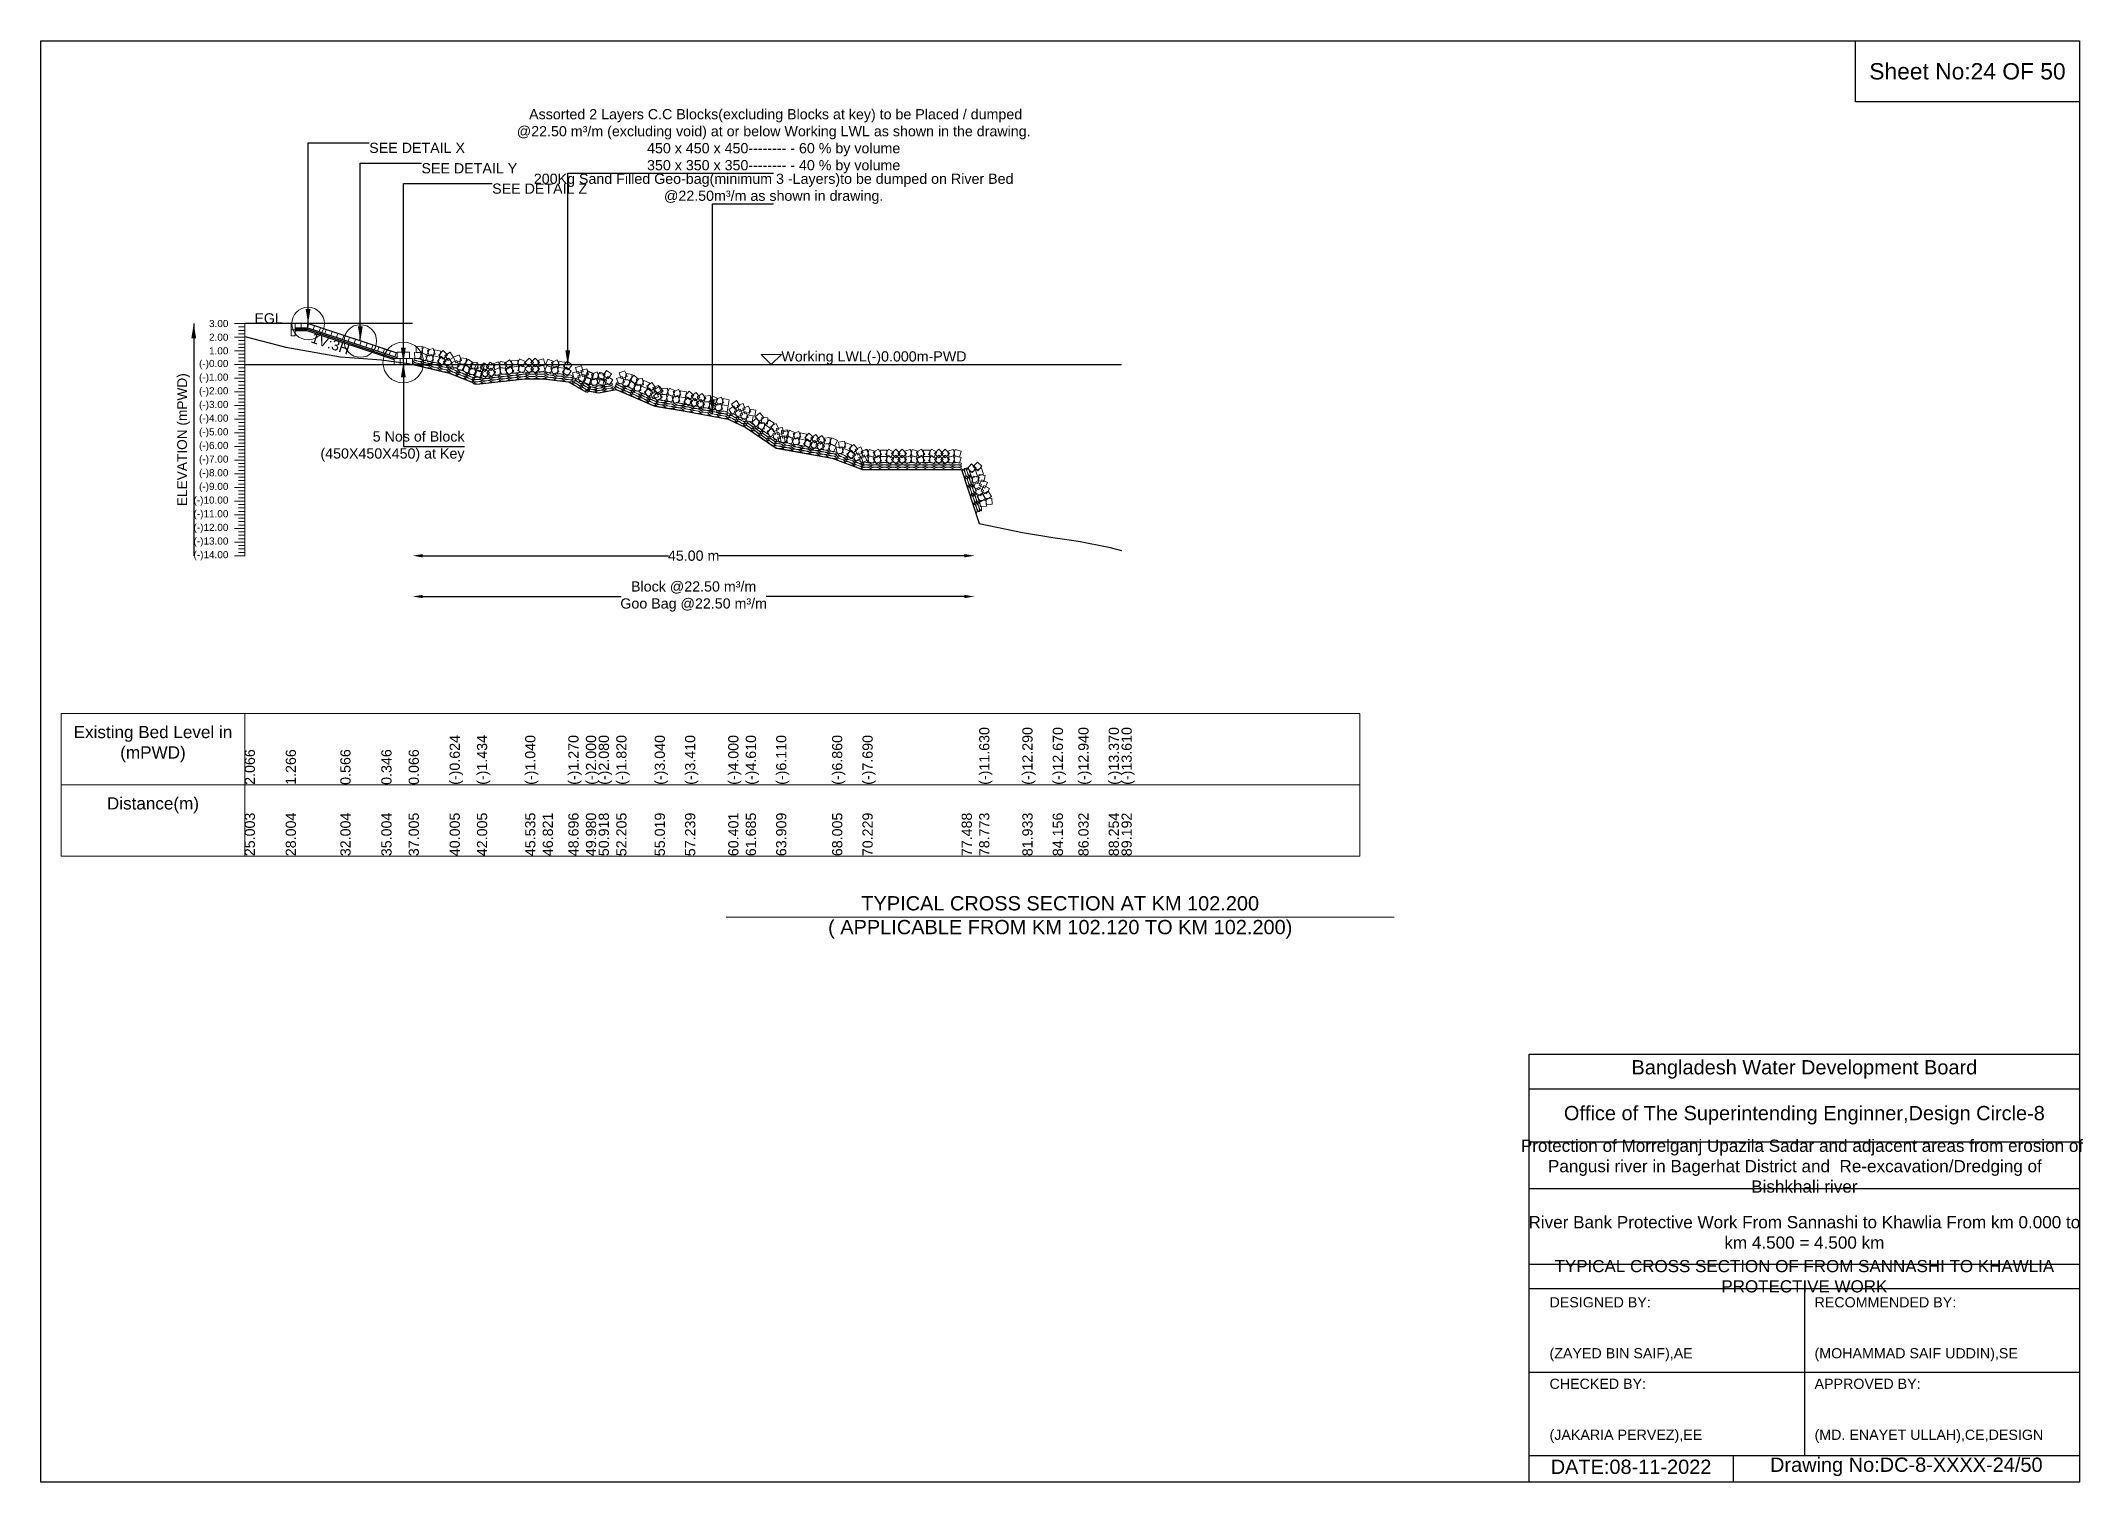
# Model space of a CAD drawing. Header units: inches. Extents: x 89000 to 845017, y -7071 to 0.
# Drawn here: x 445000 to 455017, y -7071 to 0 of the extents above; entities that cross this region are included whole.
import ezdxf

# ---------------------------------------------------------------- set-up
doc = ezdxf.new("R2010")
doc.units = ezdxf.units.IN
doc.header["$LTSCALE"] = 7
doc.header["$MEASUREMENT"] = 0
for name, color, linetype, lineweight in [('Cross section Data Border', 7, 'Continuous', 9), ('Cross Section Labels', 7, 'Continuous', 9), ('Existing_Bed_Level for Xsection', 7, 'Continuous', 25), ('Long Section Labels', 7, 'Continuous', 9)]:
    doc.layers.add(name, color=color, linetype=linetype, lineweight=lineweight)
doc.styles.get("Standard").update_dxf_attribs({"font": 'arial.ttf'})
doc.dimstyles.new('Appron Lebeling Style', dxfattribs={"dimtxt": 50, "dimasz": 50, "dimexe": 0.18, "dimexo": 0.0625, "dimgap": 0.09, "dimtad": 0, "dimtih": 1, "dimtoh": 1, "dimdec": 4, "dimzin": 0, "dimdsep": 46, "dimtxsty": 'Standard', "dimcen": 0.09, "dimse1": 1, "dimse2": 1, "dimadec": 0, "dimazin": 0, "dimtfac": 1, "dimtdec": 4, "dimtofl": 0, "dimtmove": 0, "dimatfit": 3, "dimfxl": 1, "dimtolj": 1, "dimtzin": 0, "dimarcsym": 0})
doc.dimstyles.get("Standard").update_dxf_attribs({"dimtxt": 0.18, "dimasz": 0.18, "dimexe": 0.18, "dimexo": 0.0625, "dimgap": 0.09, "dimtad": 0, "dimtih": 1, "dimtoh": 1, "dimdec": 4, "dimzin": 0, "dimdsep": 46, "dimtxsty": 'Standard', "dimcen": 0.09, "dimadec": 0, "dimazin": 0, "dimtfac": 1, "dimtdec": 4, "dimtofl": 0, "dimtmove": 0, "dimatfit": 3, "dimfxl": 1, "dimtolj": 1, "dimtzin": 0, "dimarcsym": 0})

msp = doc.modelspace()

# ---------------------------------------------------------------- texts
at = {"attachment_point": 5}
for s, insert, char_height in [('Sheet No:24 OF 50', (454450, -150), 80), ('Bangladesh Water Development Board', (453650, -5046), 70), ('Office of The Superintending Enginner,Design Circle-8', (453650, -5271), 70)]:
    msp.add_mtext(s, dxfattribs=dict(at, insert=insert, char_height=char_height))
for s, insert, char_height, width, attachment_point in [('Protection of Morrelganj Upazila Sadar and adjacent areas from erosion of  Pangusi river in Bagerhat District and  Re-excavation/Dredging of     Bishkhali river', (453650, -5521), 60, 2800, 5), ('River Bank Protective Work From Sannashi to Khawlia From km 0.000 to km 4.500 = 4.500 km', (453650, -5846), 60, 2700, 5), ('TYPICAL CROSS SECTION OF FROM SANNASHI TO KHAWLIA PROTECTIVE WORK', (453650, -6061), 59.5765532, 2800, 5), ('DESIGNED BY:^J^J^J(ZAYED BIN SAIF),AE', (452400, -6321), 50, 1400, 4), ('RECOMMENDED BY:^J^J^J(MOHAMMAD SAIF UDDIN),SE', (453700, -6321), 50, 1400, 4), ('CHECKED BY:^J^J^J(JAKARIA PERVEZ),EE', (452400, -6721), 50, 1400, 4), ('APPROVED BY:^J^J^J(MD. ENAYET ULLAH),CE,DESIGN', (453700, -6721), 50, 1400, 4), ('DATE:08-11-2022', (452800, -6996), 70, 1400, 5), ('Drawing No:DC-8-XXXX-24/50', (454150, -6996), 70, 2200, 5)]:
    msp.add_mtext(s, dxfattribs=dict(insert=insert, char_height=char_height, width=width, attachment_point=attachment_point))
at = {"layer": 'Cross section Data Border', "char_height": 60, "width": 800, "attachment_point": 5}
for s, insert in [('Existing Bed Level in (mPWD)', (445550, -3450)), ('Distance(m)', (445550, -3750))]:
    msp.add_mtext(s, dxfattribs=dict(at, insert=insert))
at = {"layer": 'Cross Section Labels'}
for s, insert, char_height, attachment_point in [(' Assorted 2 Layers C.C Blocks(excluding Blocks at key) to be Placed / dumped^J@22.50 m³/m (excluding void) at or below Working LWL as shown in the drawing.^J450 x 450 x 450-------- - 60 % by volume^J350 x 350 x 350-------- - 40 % by volume', (448594.42457, -650), 50, 8), ('SEE DETAIL X', (446610.78022, -500), 50, 1), ('SEE DETAIL Y', (446867.05522, -600), 50, 1), ('SEE DETAIL Z', (447213.78022, -700), 50, 1), ('200Kg Sand Filled Geo-bag(minimum 3 -Layers)to be dumped on River Bed^J@22.50m³/m as shown in drawing.', (448594.42457, -800), 50, 8), ('EGL', (446186.91844, -1387.13), 50, 9), ('Working LWL(-)0.000m-PWD', (448632.33022, -1588.13), 50, 7), ('5 Nos of Block ^J(450X450X450) at Key', (447078.10522, -1990.13), 50, 6), ('TYPICAL CROSS SECTION AT KM 102.200^J( APPLICABLE FROM KM 102.120 TO KM 102.200)', (450000, -4300), 70, 5)]:
    msp.add_mtext(s, dxfattribs=dict(at, insert=insert, char_height=char_height, attachment_point=attachment_point))
at = {"layer": 'Cross Section Labels', "insert": (446428.32409, -1461.62339), "char_height": 50, "attachment_point": 2, "rotation": 341.565051177}
msp.add_mtext('1V:3H', dxfattribs=at)
at = {"layer": 'Long Section Labels', "char_height": 35, "attachment_point": 6}
for s, insert in [('3.00', (445920, -1387.13)), ('2.00', (445920, -1454.13)), ('(-)0.00', (445920, -1588.13)), ('1.00', (445920, -1521.13)), ('(-)1.00', (445920, -1655.13)), ('(-)2.00', (445920, -1722.13)), ('(-)3.00', (445920, -1789.13)), ('(-)4.00', (445920, -1856.13)), ('(-)5.00', (445920, -1923.13)), ('(-)6.00', (445920, -1990.13)), ('(-)7.00', (445920, -2057.13)), ('(-)8.00', (445920, -2124.13)), ('(-)9.00', (445920, -2191.13)), ('(-)10.00', (445920, -2258.13)), ('(-)11.00', (445920, -2325.13)), ('(-)12.00', (445920, -2392.13)), ('(-)13.00', (445920, -2459.13)), ('(-)14.00', (445920, -2526.13))]:
    msp.add_mtext(s, dxfattribs=dict(at, insert=insert))
at = {"layer": 'Long Section Labels', "rotation": 90}
for s, insert, char_height, attachment_point in [('ELEVATION (mPWD)', (445700, -1956.63), 48, 5), ('(-)11.630', (449602.55129, -3650), 50, 1), ('(-)12.290', (449814.29022, -3650), 50, 1), ('(-)12.670', (449963.27166, -3650), 50, 1), ('(-)12.940', (450088.90177, -3650), 50, 1), ('(-)13.370', (450237.79679, -3650), 50, 1), ('(-)13.610', (450300.68548, -3650), 50, 1), ('2.066', (446000, -3650), 50, 1), ('1.266', (446201.02542, -3650), 50, 1), ('0.566', (446469.05932, -3650), 50, 1), ('0.346', (446670.08475, -3650), 50, 1), ('0.066', (446804.1017, -3650), 50, 1), ('(-)0.624', (447005.12712, -3650), 50, 1), ('(-)1.434', (447139.14407, -3650), 50, 1), ('(-)1.040', (447375.61637, -3650), 50, 1), ('(-)1.040', (447375.61637, -3650), 50, 1), ('(-)1.270', (447587.41163, -3650), 50, 1), ('(-)2.000', (447673.47948, -3650), 50, 1), ('(-)2.080', (447736.26926, -3650), 50, 1), ('(-)1.820', (447822.52442, -3650), 50, 1), ('(-)3.040', (448011.02882, -3650), 50, 1), ('(-)3.410', (448159.831, -3650), 50, 1), ('(-)4.000', (448371.62627, -3650), 50, 1), ('(-)4.610', (448457.65525, -3650), 50, 1), ('(-)6.110', (448606.66202, -3650), 50, 1), ('(-)6.860', (448881.15125, -3650), 50, 1), ('(-)7.690', (449030.10324, -3650), 50, 1), ('(-)7.690', (449030.10324, -3650), 50, 1), ('25.003', (446000, -4000), 50, 1), ('28.004', (446201.02542, -4000), 50, 1), ('32.004', (446469.05932, -4000), 50, 1), ('35.004', (446670.08475, -4000), 50, 1), ('37.005', (446804.1017, -4000), 50, 1), ('40.005', (447005.12712, -4000), 50, 1), ('42.005', (447139.14407, -4000), 50, 1), ('45.535', (447375.61637, -4000), 50, 1), ('46.821', (447461.77117, -4000), 50, 1), ('48.696', (447587.41163, -4000), 50, 1), ('49.980', (447673.47948, -4000), 50, 1), ('49.980', (447673.47948, -4000), 50, 1), ('50.918', (447736.26926, -4000), 50, 1), ('52.205', (447822.52442, -4000), 50, 1), ('55.019', (448011.02882, -4000), 50, 1), ('57.239', (448159.831, -4000), 50, 1), ('60.401', (448371.62627, -4000), 50, 1), ('61.685', (448457.65525, -4000), 50, 1), ('63.909', (448606.66202, -4000), 50, 1), ('68.005', (448881.15125, -4000), 50, 1), ('70.229', (449030.10324, -4000), 50, 1), ('77.488', (449516.47151, -4000), 50, 1), ('78.773', (449602.55129, -4000), 50, 1), ('81.933', (449814.29022, -4000), 50, 1), ('84.156', (449963.27166, -4000), 50, 1), ('86.032', (450088.90177, -4000), 50, 1), ('88.254', (450237.79679, -4000), 50, 1), ('89.192', (450300.68548, -4000), 50, 1)]:
    msp.add_mtext(s, dxfattribs=dict(at, insert=insert, char_height=char_height, attachment_point=attachment_point))

# ---------------------------------------------------------------- blocks, each defined once
blk = doc.blocks.new('*D39')
at = {"layer": 'Cross Section Labels', "color": 0, "lineweight": -2, "transparency": 16777216}
for p, q in [((446873, -2526), (448078, -2526)), ((449530, -2526), (448325, -2526))]:
    blk.add_line(p, q, dxfattribs=at)
at = {"layer": 'Cross Section Labels', "color": 0, "transparency": 16777216}
for points in [[(446873, -2518), (446873, -2534), (446823, -2526)], [(449530, -2518), (449530, -2534), (449580, -2526)]]:
    blk.add_solid(points, dxfattribs=at)
at = {"layer": 'Defpoints', "color": 0, "transparency": 16777216}
for p in [(446823, -1588), (449580, -2298), (449580, -2526)]:
    blk.add_point(p, dxfattribs=at)
at = {"layer": 'Cross Section Labels', "color": 0, "transparency": 16777216, "insert": (448202, -2526), "char_height": 50, "attachment_point": 5}
blk.add_mtext('\\A1;45.00 m', dxfattribs=at)
blk = doc.blocks.new('*D40')
at = {"layer": 'Cross Section Labels', "color": 0, "lineweight": -2, "transparency": 16777216}
for p, q in [((446873, -2726), (447846, -2726)), ((449530, -2726), (448557, -2726))]:
    blk.add_line(p, q, dxfattribs=at)
at = {"layer": 'Cross Section Labels', "color": 0, "transparency": 16777216}
for points in [[(446873, -2718), (446873, -2734), (446823, -2726)], [(449530, -2718), (449530, -2734), (449580, -2726)]]:
    blk.add_solid(points, dxfattribs=at)
at = {"layer": 'Defpoints', "color": 0, "transparency": 16777216}
for p in [(446823, -1588), (449580, -2298), (449580, -2726)]:
    blk.add_point(p, dxfattribs=at)
at = {"layer": 'Cross Section Labels', "color": 0, "transparency": 16777216, "insert": (448202, -2726), "char_height": 50, "attachment_point": 5}
blk.add_mtext('\\A1;Block @22.50 m³/m ^JGoo Bag @22.50 m³/m ', dxfattribs=at)

# ---------------------------------------------------------------- dimensions: what is measured, and where the dimension line sits
at = {"layer": 'Cross Section Labels'}
for base, text, picture, middle in [((449580.08687, -2526.13), '45.00 m', '*D39', (448201.70854, -2526.13)), ((449580.08687, -2726.13), 'Block @22.50 m³/m ^JGoo Bag @22.50 m³/m ', '*D40', (448201.70854, -2726.13))]:
    dim = msp.add_linear_dim(base=base, p1=(446823.33022, -1588.13), p2=(449580.08687, -2298.44857), text=text, dimstyle='Appron Lebeling Style', dxfattribs=at)
    dim.commit()
    dim.dimension.update_dxf_attribs({"geometry": picture, "text_midpoint": middle})

# ---------------------------------------------------------------- linework, layer by layer
for points in [[(445000, 0), (455000, 0), (455000, -7071), (445000, -7071)], [(453900, 0), (455000, 0), (455000, -300), (453900, -300)]]:
    msp.add_lwpolyline(points, close=True)
for points in [[(452300, -7071), (452300, -4971), (455000, -4971)], [(452300, -5141), (455000, -5141)], [(452300, -5401), (455000, -5401)], [(452300, -5631), (455000, -5631)], [(452300, -6001), (455000, -6001)], [(452300, -6121), (455000, -6121)], [(453650, -6121), (453650, -6941)], [(452300, -6531), (455000, -6531)], [(452300, -6941), (455000, -6941)], [(453300, -6941), (453300, -7071)]]:
    msp.add_lwpolyline(points)
at = {"layer": 'Cross section Data Border'}
msp.add_lwpolyline([(445100, -3300), (451470.26635, -3300), (451470.26635, -4000), (445100, -4000)], close=True, dxfattribs=at)
for points in [[(446000, -3300), (446000, -4000)], [(445100, -3650), (451470.26635, -3650)]]:
    msp.add_lwpolyline(points, dxfattribs=at)
at = {"layer": 'Cross Section Labels'}
msp.add_lwpolyline([(448582.33022, -1588.13), (448632.33022, -1538.13), (448532.33022, -1538.13)], close=True, dxfattribs=at)
msp.add_lwpolyline([(448362, -4300), (450000, -4300), (451638, -4300)], dxfattribs=at)
for centre, radius in [((446310.78022, -1387.13), 80), ((446567.05522, -1472.555), 80), ((446778.10522, -1578.08), 100)]:
    msp.add_circle(centre, radius, dxfattribs=at)
at = {"layer": 'Existing_Bed_Level for Xsection'}
for points in [[(446823.33022, -1387.13), (446000, -1387.13)], [(446747.95522, -1532.855), (446313.87462, -1388.16147), (446310.78022, -1387.13), (446307.51844, -1387.13), (446247.21844, -1387.13)], [(446000, -1449.708), (446201.02542, -1503.308), (446469.05932, -1550.208), (446670.08475, -1564.948), (446804.1017, -1583.708), (447005.12712, -1629.938), (447139.14407, -1684.208), (447375.61637, -1657.81), (447461.77117, -1657.81), (447587.41163, -1673.22), (447673.47948, -1722.13), (447673.47948, -1716.1), (447736.26926, -1727.49), (447822.52442, -1710.07), (448011.02882, -1791.81), (448159.831, -1816.6), (448371.62627, -1856.13), (448457.65525, -1897), (448606.66202, -1997.5), (448881.15125, -2047.75), (449030.10324, -2103.36), (449516.47151, -2103.36), (449602.55129, -2367.34), (449814.29022, -2411.56), (449963.27166, -2437.02), (450088.90177, -2455.11), (450237.79679, -2483.92), (450300.68548, -2500)], [(446247.21844, -1407.23), (446307.51844, -1407.23), (446747.95522, -1554.04226)], [(446247.21844, -1413.93), (446306.43118, -1413.93), (446738.58118, -1557.98)], [(446247.21844, -1420.63), (446305.34392, -1420.63), (446732.88022, -1563.1421)], [(446000, -1588.13), (450300.68548, -1588.13)]]:
    msp.add_lwpolyline(points, dxfattribs=at)
at = {"layer": 'Long Section Labels'}
for points in [[(446000, -1387.13), (445950, -1387.13)], [(446000, -2526.13), (446000, -2459.13), (446000, -2392.13), (446000, -2325.13), (446000, -2258.13), (446000, -2191.13), (446000, -2124.13), (446000, -2057.13), (446000, -1990.13), (446000, -1923.13), (446000, -1856.13), (446000, -1789.13), (446000, -1722.13), (446000, -1655.13), (446000, -1588.13), (446000, -1521.13), (446000, -1454.13), (446000, -1387.13)], [(446000, -1454.13), (445950, -1454.13)], [(446000, -1403.88), (445970, -1403.88)], [(446000, -1420.63), (445970, -1420.63)], [(446000, -1437.38), (445970, -1437.38)], [(446000, -1470.88), (445970, -1470.88)], [(446000, -1487.63), (445970, -1487.63)], [(446000, -1521.13), (445950, -1521.13)], [(446000, -1588.13), (445950, -1588.13)], [(446000, -1504.38), (445970, -1504.38)], [(446000, -1537.88), (445970, -1537.88)], [(446000, -1554.63), (445970, -1554.63)], [(446000, -1571.38), (445970, -1571.38)], [(446000, -1655.13), (445950, -1655.13)], [(446000, -1604.88), (445970, -1604.88)], [(446000, -1621.63), (445970, -1621.63)], [(446000, -1638.38), (445970, -1638.38)], [(446000, -1671.88), (445970, -1671.88)], [(446000, -1688.63), (445970, -1688.63)], [(446000, -1722.13), (445950, -1722.13)], [(446000, -1789.13), (445950, -1789.13)], [(446000, -1705.38), (445970, -1705.38)], [(446000, -1738.88), (445970, -1738.88)], [(446000, -1755.63), (445970, -1755.63)], [(446000, -1772.38), (445970, -1772.38)], [(446000, -1856.13), (445950, -1856.13)], [(446000, -1805.88), (445970, -1805.88)], [(446000, -1822.63), (445970, -1822.63)], [(446000, -1839.38), (445970, -1839.38)], [(446000, -1872.88), (445970, -1872.88)], [(446000, -1889.63), (445970, -1889.63)], [(446000, -1923.13), (445950, -1923.13)], [(446000, -1990.13), (445950, -1990.13)], [(446000, -1906.38), (445970, -1906.38)], [(446000, -1939.88), (445970, -1939.88)], [(446000, -1956.63), (445970, -1956.63)], [(446000, -1973.38), (445970, -1973.38)], [(446000, -2057.13), (445950, -2057.13)], [(446000, -2006.88), (445970, -2006.88)], [(446000, -2023.63), (445970, -2023.63)], [(446000, -2040.38), (445970, -2040.38)], [(446000, -2073.88), (445970, -2073.88)], [(446000, -2090.63), (445970, -2090.63)], [(446000, -2124.13), (445950, -2124.13)], [(446000, -2191.13), (445950, -2191.13)], [(446000, -2107.38), (445970, -2107.38)], [(446000, -2140.88), (445970, -2140.88)], [(446000, -2157.63), (445970, -2157.63)], [(446000, -2174.38), (445970, -2174.38)], [(446000, -2258.13), (445950, -2258.13)], [(446000, -2207.88), (445970, -2207.88)], [(446000, -2224.63), (445970, -2224.63)], [(446000, -2241.38), (445970, -2241.38)], [(446000, -2274.88), (445970, -2274.88)], [(446000, -2291.63), (445970, -2291.63)], [(446000, -2325.13), (445950, -2325.13)], [(446000, -2392.13), (445950, -2392.13)], [(446000, -2308.38), (445970, -2308.38)], [(446000, -2341.88), (445970, -2341.88)], [(446000, -2358.63), (445970, -2358.63)], [(446000, -2375.38), (445970, -2375.38)], [(446000, -2459.13), (445950, -2459.13)], [(446000, -2408.88), (445970, -2408.88)], [(446000, -2425.63), (445970, -2425.63)], [(446000, -2442.38), (445970, -2442.38)], [(446000, -2475.88), (445970, -2475.88)], [(446000, -2492.63), (445970, -2492.63)], [(446000, -2526.13), (445950, -2526.13)], [(446000, -2509.38), (445970, -2509.38)]]:
    msp.add_lwpolyline(points, dxfattribs=at)
for points in [[(446247.21844, -1387.13), (446227.11844, -1387.13), (446227.11844, -1417.28), (446247.21844, -1417.28)], [(446277.36844, -1387.13), (446247.21844, -1387.13), (446247.21844, -1407.23), (446277.36844, -1407.23)], [(446307.51844, -1387.13), (446277.36844, -1387.13), (446277.36844, -1407.23), (446307.51844, -1407.23)], [(446342.47742, -1397.69573), (446313.87462, -1388.16147), (446307.51844, -1407.23), (446336.12124, -1416.76427)], [(446371.08022, -1407.23), (446342.47742, -1397.69573), (446336.12124, -1416.76427), (446364.72404, -1426.29853)], [(446247.21844, -1417.28), (446227.11844, -1417.28), (446227.11844, -1447.43), (446247.21844, -1447.43)], [(446399.68302, -1416.76427), (446371.08022, -1407.23), (446364.72404, -1426.29853), (446393.32684, -1435.8328)], [(446428.28582, -1426.29853), (446399.68302, -1416.76427), (446393.32684, -1435.8328), (446421.92964, -1445.36707)], [(446456.88862, -1435.8328), (446428.28582, -1426.29853), (446421.92964, -1445.36707), (446450.53244, -1454.90134)], [(446485.49142, -1445.36707), (446456.88862, -1435.8328), (446450.53244, -1454.90134), (446479.13525, -1464.4356)], [(446514.09423, -1454.90134), (446485.49142, -1445.36707), (446479.13525, -1464.4356), (446507.73805, -1473.96987)], [(446542.69703, -1464.4356), (446514.09423, -1454.90134), (446507.73805, -1473.96987), (446536.34085, -1483.50414)], [(446571.29983, -1473.96987), (446542.69703, -1464.4356), (446536.34085, -1483.50414), (446564.94365, -1493.0384)], [(446599.90263, -1483.50414), (446571.29983, -1473.96987), (446564.94365, -1493.0384), (446593.54645, -1502.57267)], [(446628.50543, -1493.0384), (446599.90263, -1483.50414), (446593.54645, -1502.57267), (446622.14925, -1512.10694)], [(446657.10823, -1502.57267), (446628.50543, -1493.0384), (446622.14925, -1512.10694), (446650.75205, -1521.64121)], [(446685.71103, -1512.10694), (446657.10823, -1502.57267), (446650.75205, -1521.64121), (446679.35486, -1531.17547)], [(446870.33909, -1498.5261), (446840.20858, -1499.61003), (446841.29251, -1529.74054), (446871.42302, -1528.65661)], [(446905.58248, -1514.64413), (446878.95239, -1500.50691), (446864.81517, -1527.13699), (446891.44526, -1541.27422)], [(446714.31384, -1521.64121), (446685.71103, -1512.10694), (446679.35486, -1531.17547), (446707.95766, -1540.70974)], [(446742.91664, -1531.17547), (446714.31384, -1521.64121), (446707.95766, -1540.70974), (446736.56046, -1550.24401)], [(446763.03022, -1557.98), (446732.88022, -1557.98), (446732.88022, -1588.13), (446763.03022, -1588.13)], [(446778.10522, -1527.83), (446747.95522, -1527.83), (446747.95522, -1557.98), (446778.10522, -1557.98)], [(446793.18022, -1557.98), (446763.03022, -1557.98), (446763.03022, -1588.13), (446793.18022, -1588.13)], [(446808.25522, -1527.83), (446778.10522, -1527.83), (446778.10522, -1557.98), (446808.25522, -1557.98)], [(446823.33022, -1557.98), (446793.18022, -1557.98), (446793.18022, -1588.13), (446823.33022, -1588.13)], [(446863.58184, -1527.90912), (446833.45134, -1528.99306), (446834.53527, -1559.12357), (446864.66578, -1558.03963)], [(446898.82524, -1544.02716), (446872.19515, -1529.88993), (446858.05793, -1556.52002), (446884.68802, -1570.65724)], [(446917.82863, -1538.2045), (446888.99828, -1547.0268), (446897.82059, -1575.85716), (446926.65094, -1567.03485)], [(446924.58587, -1508.82147), (446895.75552, -1517.64378), (446904.57783, -1546.47413), (446933.40818, -1537.65183)], [(446955.27777, -1552.47518), (446925.89474, -1545.71794), (446919.1375, -1575.10096), (446948.52053, -1581.8582)], [(446962.03501, -1523.09215), (446932.65198, -1516.33491), (446925.89474, -1545.71794), (446955.27777, -1552.47518)], [(446987.89584, -1569.77037), (446965.81572, -1549.24013), (446945.28548, -1571.32025), (446967.3656, -1591.85049)], [(446994.65308, -1540.38734), (446972.57296, -1519.8571), (446952.04272, -1541.93723), (446974.12284, -1562.46746)], [(447000.76005, -1556.52752), (446975.19865, -1572.51619), (446991.18732, -1598.07758), (447016.74872, -1582.08891)], [(447007.51729, -1527.14449), (446981.9559, -1543.13316), (446997.94456, -1568.69456), (447023.50596, -1552.70589)], [(447052.11761, -1595.8281), (447040.34802, -1568.07023), (447012.59015, -1579.83982), (447024.35974, -1607.59769)], [(447063.43416, -1567.88247), (447051.66457, -1540.1246), (447023.9067, -1551.89419), (447035.67629, -1579.65206)], [(447077.10709, -1586.03501), (447047.18401, -1582.34293), (447043.49192, -1612.26601), (447073.41501, -1615.95809)], [(447088.42364, -1558.08938), (447058.50056, -1554.3973), (447054.80847, -1584.32038), (447084.73156, -1588.01246)], [(447109.35987, -1607.52097), (447085.29904, -1589.35233), (447067.13041, -1613.41315), (447091.19123, -1631.58179)], [(447120.67642, -1579.57534), (447096.61559, -1561.4067), (447078.44696, -1585.46752), (447102.50778, -1603.63616)], [(447140.36125, -1576.82952), (447110.49886, -1580.98404), (447114.65338, -1610.84643), (447144.51577, -1606.69192)], [(447165.68276, -1595.79273), (447138.05358, -1583.72414), (447125.98499, -1611.35332), (447153.61417, -1623.42191)], [(447175.08404, -1596.83999), (447147.13841, -1585.52344), (447135.82186, -1613.46907), (447163.76749, -1624.78562)], [(447173.44095, -1579.03949), (447154.60915, -1602.58488), (447178.15454, -1621.41669), (447196.98635, -1597.87129)], [(447226.94834, -1594.50947), (447203.38796, -1575.69643), (447184.57491, -1599.25681), (447208.13529, -1618.06986)], [(447244.26706, -1574.00482), (447216.19212, -1584.99664), (447227.18394, -1613.07158), (447255.25888, -1602.07976)], [(447282.85835, -1577.55452), (447253.05064, -1573.02429), (447248.52041, -1602.83199), (447278.32811, -1607.36223)], [(447298.865, -1565.77236), (447274.5773, -1583.63656), (447292.4415, -1607.92427), (447316.72921, -1590.06006)], [(447302.20995, -1595.73623), (447277.92224, -1613.60044), (447295.78644, -1637.88814), (447320.07415, -1620.02394)], [(447338.92659, -1566.84896), (447308.96272, -1570.1939), (447312.30766, -1600.15778), (447342.27154, -1596.81284)], [(447342.27154, -1596.81284), (447312.30766, -1600.15778), (447315.65261, -1630.12166), (447345.61648, -1626.77671)], [(447375.42989, -1572.37813), (447347.80071, -1560.30954), (447335.73212, -1587.93872), (447363.3613, -1600.00731)], [(447378.77483, -1602.34201), (447351.14565, -1590.27342), (447339.07706, -1617.9026), (447366.70624, -1629.97119)], [(447394.47811, -1557.09573), (447373.15035, -1578.40651), (447394.46113, -1599.73427), (447415.78888, -1578.42349)], [(447394.47811, -1587.24573), (447373.15035, -1608.55651), (447394.46113, -1629.88427), (447415.78888, -1608.57349)], [(447445.93888, -1578.40651), (447424.61113, -1557.09573), (447403.30035, -1578.42349), (447424.62811, -1599.73427)], [(447445.93888, -1608.55651), (447424.61113, -1587.24573), (447403.30035, -1608.57349), (447424.62811, -1629.88427)], [(447465.42555, -1559.94983), (447436.30445, -1567.75907), (447444.11369, -1596.88017), (447473.23478, -1589.07093)], [(447465.42555, -1590.09983), (447436.30445, -1597.90907), (447444.11369, -1627.03017), (447473.23478, -1619.22093)], [(447510.36756, -1603.42062), (447482.41376, -1592.12428), (447471.11742, -1620.07809), (447499.07123, -1631.37443)], [(447514.038, -1573.49487), (447486.0842, -1562.19854), (447474.78786, -1590.15234), (447502.74167, -1601.44868)], [(447528.66383, -1595.65665), (447500.9051, -1607.42421), (447512.67266, -1635.18294), (447540.43139, -1623.41538)], [(447532.33427, -1565.7309), (447504.57554, -1577.49846), (447516.3431, -1605.25719), (447544.10183, -1593.48963)], [(447567.39208, -1605.96258), (447537.46633, -1602.29214), (447533.79589, -1632.21789), (447563.72164, -1635.88833)], [(447571.06252, -1576.03683), (447541.13677, -1572.36639), (447537.46633, -1602.29214), (447567.39208, -1605.96258)], [(447601.62936, -1619.7782), (447577.53726, -1601.65105), (447559.41012, -1625.74315), (447583.50221, -1643.8703)], [(447605.2998, -1589.85245), (447581.2077, -1571.72531), (447563.08056, -1595.8174), (447587.17265, -1613.94455)], [(447652.10374, -1594.14236), (447623.03191, -1602.13305), (447631.0226, -1631.20488), (447660.09443, -1623.21419)], [(447129.04471, -1604.77515), (447099.18231, -1608.92967), (447103.33683, -1638.79206), (447133.19922, -1634.63755)], [(447163.76749, -1624.78562), (447135.82186, -1613.46907), (447124.50531, -1641.4147), (447152.45094, -1652.73125)], [(447169.0277, -1625.75661), (447141.39852, -1613.68802), (447129.32993, -1641.3172), (447156.95911, -1653.38579)], [(447176.7859, -1609.00336), (447157.95409, -1632.54876), (447181.49949, -1651.38056), (447200.33129, -1627.83517)], [(447230.29328, -1624.47335), (447206.7329, -1605.6603), (447187.91985, -1629.22069), (447211.48024, -1648.03374)], [(447247.612, -1603.96869), (447219.53706, -1614.96052), (447230.52888, -1643.03546), (447258.60383, -1632.04364)], [(447286.20329, -1607.5184), (447256.39558, -1602.98816), (447251.86535, -1632.79587), (447281.67306, -1637.3261)], [(447637.20756, -1620.35545), (447608.13573, -1628.34614), (447616.12642, -1657.41797), (447645.19825, -1649.42728)], [(447671.41973, -1664.3087), (447663.40589, -1635.24324), (447634.34044, -1643.25708), (447642.35427, -1672.32254)], [(447686.31592, -1638.09561), (447678.30208, -1609.03015), (447649.23662, -1617.04399), (447657.25046, -1646.10945)], [(447697.48075, -1657.88981), (447668.30391, -1650.2915), (447660.7056, -1679.46834), (447689.88245, -1687.06665)], [(447704.89023, -1660.91939), (447677.63058, -1648.03783), (447664.74903, -1675.29748), (447692.00868, -1688.17903)], [(447710.27158, -1631.25352), (447683.01194, -1618.37197), (447670.13039, -1645.63161), (447697.39003, -1658.51316)], [(447712.37694, -1631.67671), (447683.20009, -1624.07841), (447675.60178, -1653.25525), (447704.77863, -1660.85356)], [(447723.6018, -1654.21794), (447695.21365, -1664.37348), (447705.36919, -1692.76164), (447733.75735, -1682.60609)], [(447728.98316, -1624.55207), (447700.595, -1634.70762), (447710.75055, -1663.09577), (447739.1387, -1652.94023)], [(447761.67497, -1666.72889), (447732.00911, -1661.34753), (447726.62775, -1691.0134), (447756.29361, -1696.39476)], [(447768.28866, -1634.3836), (447739.70471, -1624.79298), (447730.11408, -1653.37693), (447758.69804, -1662.96756)], [(447767.05633, -1637.06303), (447737.39046, -1631.68167), (447732.00911, -1661.34753), (447761.67497, -1666.72889)], [(447774.25722, -1663.93692), (447745.67327, -1654.3463), (447736.08264, -1682.93025), (447764.6666, -1692.52088)], [(447774.54261, -1617.01268), (447757.85566, -1642.1238), (447782.96678, -1658.81074), (447799.65373, -1633.69962)], [(447780.51117, -1646.566), (447763.82422, -1671.67712), (447788.93534, -1688.36406), (447805.62229, -1663.25295)], [(447863.08329, -1673.97258), (447851.99406, -1645.93597), (447823.95745, -1657.02519), (447835.04667, -1685.0618)], [(447875.07791, -1646.31121), (447863.98869, -1618.2746), (447835.95208, -1629.36382), (447847.0413, -1657.40043)], [(447888.30414, -1664.79176), (447858.47998, -1660.37111), (447854.05933, -1690.19527), (447883.88349, -1694.61592)], [(447900.29877, -1637.13039), (447870.47461, -1632.70974), (447866.05396, -1662.5339), (447895.87812, -1666.95455)], [(447920.0234, -1687.0578), (447896.41277, -1668.30785), (447877.66282, -1691.91848), (447901.27345, -1710.66843)], [(447932.01803, -1659.39643), (447908.40739, -1640.64648), (447889.65745, -1664.25711), (447913.26808, -1683.00706)], [(447939.76934, -1684.79281), (447909.81452, -1688.21791), (447913.23961, -1718.17273), (447943.19443, -1714.74763)], [(447951.76397, -1657.13144), (447921.80915, -1660.55654), (447925.23424, -1690.51136), (447955.18906, -1687.08626)], [(447973.99385, -1705.64403), (447946.33248, -1693.6494), (447934.33785, -1721.31077), (447961.99922, -1733.3054)], [(447985.98847, -1677.98266), (447958.32711, -1665.98803), (447946.33248, -1693.6494), (447973.99385, -1705.64403)], [(448014.91195, -1700.92813), (447996.93932, -1676.72055), (447972.73174, -1694.69319), (447990.70437, -1718.90077)], [(448029.97249, -1690.24913), (448001.92705, -1701.31602), (448012.99394, -1729.36145), (448041.03938, -1718.29456)], [(448052.12743, -1718.15905), (448034.59167, -1693.63316), (448010.06577, -1711.16892), (448027.60153, -1735.69482)], [(448002.91732, -1728.5895), (447984.94469, -1704.38192), (447960.73711, -1722.35456), (447978.70974, -1746.56214)], [(448017.97786, -1717.9105), (447989.93242, -1728.97739), (448000.99931, -1757.02282), (448029.04475, -1745.95593)], [(448047.17281, -1747.89917), (448029.63705, -1723.37327), (448005.11116, -1740.90903), (448022.64692, -1765.43493)], [(448069.42758, -1732.89569), (448039.41907, -1735.81323), (448042.33661, -1765.82174), (448072.34512, -1762.9042)], [(448074.3822, -1703.15558), (448044.37369, -1706.07312), (448047.29123, -1736.08162), (448077.29973, -1733.16408)], [(448105.58746, -1746.83668), (448078.14557, -1734.34808), (448065.65696, -1761.78997), (448093.09885, -1774.27857)], [(448110.54207, -1717.09657), (448083.10018, -1704.60797), (448070.61158, -1732.04986), (448098.05347, -1744.53846)], [(448124.20082, -1739.86711), (448095.96149, -1750.42944), (448106.52382, -1778.66877), (448134.76315, -1768.10644)], [(448129.15544, -1710.127), (448100.91611, -1720.68933), (448111.47844, -1748.92866), (448139.71776, -1738.36633)], [(448162.4498, -1751.82981), (448132.70969, -1746.87519), (448127.75507, -1776.6153), (448157.49518, -1781.56992)], [(448167.40441, -1722.08969), (448137.6643, -1717.13508), (448132.70969, -1746.87519), (448162.4498, -1751.82981)], [(448197.01613, -1767.81927), (448174.10284, -1748.22326), (448154.50683, -1771.13655), (448177.42012, -1790.73256)], [(448202.54788, -1738.18108), (448179.63459, -1718.58507), (448160.03858, -1741.49836), (448182.95187, -1761.09437)], [(448209.31955, -1754.05385), (448184.44387, -1771.08978), (448201.47979, -1795.96546), (448226.35548, -1778.92954)], [(448214.8513, -1724.41566), (448189.97561, -1741.45159), (448207.01154, -1766.32728), (448231.88723, -1749.29135)], [(448255.99678, -1784.4446), (448238.94105, -1759.58248), (448214.07894, -1776.63821), (448231.13467, -1801.50033)], [(448261.52853, -1754.80641), (448244.4728, -1729.94429), (448219.61069, -1747.00002), (448236.66642, -1771.86214)], [(448278.53897, -1769.87653), (448248.47943, -1772.21023), (448250.81313, -1802.26978), (448280.87268, -1799.93607)], [(448284.07072, -1740.23834), (448254.01117, -1742.57204), (448256.34488, -1772.63159), (448286.40442, -1770.29788)], [(448314.42104, -1784.51774), (448287.22708, -1771.4981), (448274.20744, -1798.69206), (448301.4014, -1811.7117)], [(448319.95279, -1754.87955), (448292.75883, -1741.85991), (448279.73919, -1769.05387), (448306.93315, -1782.07351)], [(448333.16636, -1777.91128), (448304.72707, -1787.92271), (448314.7385, -1816.36201), (448343.1778, -1806.35057)], [(448338.69811, -1748.27309), (448310.25881, -1758.28452), (448320.27025, -1786.72382), (448348.70954, -1776.71238)], [(448371.17559, -1790.61517), (448341.5374, -1785.08342), (448336.00565, -1814.72161), (448365.64384, -1820.25336)], [(448376.70734, -1760.97698), (448347.06915, -1755.44523), (448341.5374, -1785.08342), (448371.17559, -1790.61517)], [(448416.0874, -1816.6101), (448398.95686, -1791.79947), (448374.14624, -1808.93001), (448391.27677, -1833.74063)], [(448429.02508, -1789.37705), (448411.89454, -1764.56642), (448387.08391, -1781.69696), (448404.21445, -1806.50758)], [(448444.44353, -1779.22164), (448416.03451, -1789.31869), (448426.13156, -1817.72771), (448454.54058, -1807.63066)], [(448481.78091, -1820.553), (448471.66125, -1792.15203), (448443.26028, -1802.2717), (448453.37995, -1830.67266)], [(448431.50585, -1806.45469), (448403.09684, -1816.55174), (448413.19389, -1844.96076), (448441.6029, -1834.86371)], [(448468.84324, -1847.78605), (448458.72357, -1819.38508), (448430.32261, -1829.50475), (448440.44227, -1857.90572)], [(448494.36456, -1839.47694), (448464.70984, -1834.03449), (448459.26739, -1863.68921), (448488.92211, -1869.13166)], [(448507.30223, -1812.24389), (448477.64752, -1806.80144), (448472.20506, -1836.45615), (448501.85978, -1841.89861)], [(448529.64565, -1873.30293), (448509.86937, -1850.54504), (448487.11149, -1870.32132), (448506.88777, -1893.07921)], [(448546.50459, -1848.30695), (448526.72831, -1825.54907), (448503.97042, -1845.32535), (448523.7467, -1868.08323)], [(448549.47237, -1874.69353), (448519.39701, -1872.57324), (448517.27673, -1902.64859), (448547.35208, -1904.76888)], [(448566.3313, -1849.69755), (448536.25595, -1847.57726), (448534.13566, -1877.65262), (448564.21101, -1879.77291)], [(448579.29798, -1901.46148), (448554.302, -1884.60254), (448537.44307, -1909.59852), (448562.43904, -1926.45745)], [(448596.15691, -1876.4655), (448571.16094, -1859.60656), (448554.302, -1884.60254), (448579.29798, -1901.46148)], [(448603.52862, -1929.31715), (448590.29471, -1902.22681), (448563.20438, -1915.46072), (448576.43828, -1942.55105)], [(448620.38755, -1904.32117), (448607.15365, -1877.23084), (448580.06331, -1890.46474), (448593.29722, -1917.55508)], [(448637.14951, -1896.58181), (448607.55133, -1902.32379), (448613.2933, -1931.92197), (448642.89148, -1926.17999)], [(448620.29058, -1921.57779), (448590.6924, -1927.31976), (448596.43437, -1956.91794), (448626.03255, -1951.17597)], [(448651.03802, -1968.02083), (448645.27248, -1938.42723), (448615.67888, -1944.19277), (448621.44442, -1973.78637)], [(448657.99734, -1938.06239), (448627.94604, -1940.5), (448630.38365, -1970.5513), (448660.43494, -1968.11369)], [(448667.89695, -1943.02486), (448662.13141, -1913.43126), (448632.53781, -1919.1968), (448638.30335, -1948.7904)], [(448663.42659, -1908.40526), (448633.37529, -1910.84286), (448635.8129, -1940.89416), (448665.8642, -1938.45656)], [(448693.92981, -1952.57947), (448666.691, -1939.65392), (448653.76545, -1966.89273), (448681.00426, -1979.81828)], [(448699.35906, -1922.92233), (448672.12025, -1909.99678), (448659.1947, -1937.23559), (448686.43351, -1950.16114)], [(448712.65218, -1945.90824), (448684.24766, -1956.01794), (448694.35735, -1984.42245), (448722.76187, -1974.31276)], [(448718.08143, -1916.25111), (448689.67691, -1926.3608), (448699.7866, -1954.76532), (448728.19112, -1944.65563)], [(448750.70509, -1958.48066), (448721.04796, -1953.05141), (448715.61871, -1982.70854), (448745.27584, -1988.1378)], [(448756.13435, -1928.82352), (448726.47721, -1923.39427), (448721.04796, -1953.05141), (448750.70509, -1958.48066)], [(448784.06783, -1974.29174), (448761.08693, -1954.77506), (448741.57025, -1977.75596), (448764.55115, -1997.27264)], [(448789.49708, -1944.63461), (448766.51618, -1925.11793), (448746.9995, -1948.09883), (448769.9804, -1967.61551)], [(448796.32358, -1960.48387), (448771.50694, -1977.60569), (448788.62876, -2002.42234), (448813.4454, -1985.30051)], [(448801.75283, -1930.82674), (448776.93619, -1947.94856), (448794.05801, -1972.7652), (448818.87466, -1955.64338)], [(448843.1056, -1990.71307), (448825.96402, -1965.91007), (448801.16102, -1983.05165), (448818.3026, -2007.85465)], [(448848.53485, -1961.05593), (448831.39327, -1936.25293), (448806.59027, -1953.39451), (448823.73185, -1978.19751)], [(448865.59729, -1976.06716), (448835.54599, -1978.50476), (448837.9836, -2008.55606), (448868.0349, -2006.11845)], [(448871.02654, -1946.41002), (448840.97524, -1948.84762), (448843.41285, -1978.89892), (448873.46415, -1976.46132)], [(448901.52976, -1990.58423), (448874.29095, -1977.65868), (448861.3654, -2004.89749), (448888.60421, -2017.82304)], [(448906.95901, -1960.92709), (448879.7202, -1948.00154), (448866.79465, -1975.24035), (448894.03346, -1988.1659)], [(448930.8397, -1991.75805), (448901.10258, -1996.7306), (448906.07513, -2026.46772), (448935.81225, -2021.49517)], [(448941.385, -1963.51236), (448911.64788, -1968.4849), (448916.62043, -1998.22202), (448946.35755, -1993.24948)], [(448966.0986, -2010.80798), (448937.85291, -2000.26269), (448927.30761, -2028.50838), (448955.55331, -2039.05368)], [(448976.6439, -1982.56229), (448948.39821, -1972.01699), (448937.85291, -2000.26269), (448966.0986, -2010.80798)], [(449006.7174, -2003.97833), (448987.51464, -1980.73448), (448964.2708, -1999.93724), (448983.47356, -2023.18109)], [(449021.2044, -1992.53333), (448993.77004, -2005.03848), (449006.27519, -2032.47283), (449033.70954, -2019.96768)], [(449061.96118, -2030.49708), (449049.43419, -2003.07269), (449022.0098, -2015.59968), (449034.53679, -2043.02407)], [(449109.12527, -2003.37547), (449083.00559, -2018.43484), (449098.06495, -2044.55453), (449124.18464, -2029.49516)], [(449184.48464, -2018.43484), (449158.36495, -2003.37547), (449143.30559, -2029.49516), (449169.42527, -2044.55453)], [(449194.0536, -2002.64573), (449172.72584, -2023.95651), (449194.03662, -2045.28427), (449215.36438, -2023.97349)], [(449245.51438, -2023.95651), (449224.18662, -2002.64573), (449202.87584, -2023.97349), (449224.2036, -2045.28427)], [(449320.17527, -2003.37547), (449294.05559, -2018.43484), (449309.11495, -2044.55453), (449335.23464, -2029.49516)], [(449395.53464, -2018.43484), (449369.41495, -2003.37547), (449354.35559, -2029.49516), (449380.47527, -2044.55453)], [(449405.1036, -2002.64573), (449383.77584, -2023.95651), (449405.08662, -2045.28427), (449426.41438, -2023.97349)], [(449456.56438, -2023.95651), (449435.23662, -2002.64573), (449413.92584, -2023.97349), (449435.2536, -2045.28427)], [(448996.17211, -2032.22402), (448976.96935, -2008.98017), (448953.7255, -2028.18293), (448972.92826, -2051.42678)], [(449010.6591, -2020.77902), (448983.22475, -2033.28417), (448995.72989, -2060.71853), (449023.16425, -2048.21338)], [(449051.41588, -2058.74277), (449038.88889, -2031.31838), (449011.4645, -2043.84537), (449023.99149, -2071.26976)], [(449053.95104, -2005.49983), (449024.82994, -2013.30907), (449032.63918, -2042.43017), (449061.76028, -2034.62093)], [(449053.95104, -2035.64983), (449024.82994, -2043.45907), (449032.63918, -2072.58017), (449061.76028, -2064.77093)], [(449091.91028, -2013.30907), (449062.78918, -2005.49983), (449054.97994, -2034.62093), (449084.10104, -2042.43017)], [(449091.91028, -2043.45907), (449062.78918, -2035.64983), (449054.97994, -2064.77093), (449084.10104, -2072.58017)], [(449109.12527, -2033.52547), (449083.00559, -2048.58484), (449098.06495, -2074.70453), (449124.18464, -2059.64516)], [(449148.82011, -2008.89), (449118.67011, -2008.89), (449118.67011, -2039.04), (449148.82011, -2039.04)], [(449148.82011, -2039.04), (449118.67011, -2039.04), (449118.67011, -2069.19), (449148.82011, -2069.19)], [(449184.48464, -2048.58484), (449158.36495, -2033.52547), (449143.30559, -2059.64516), (449169.42527, -2074.70453)], [(449194.0536, -2032.79573), (449172.72584, -2054.10651), (449194.03662, -2075.43427), (449215.36438, -2054.12349)], [(449245.51438, -2054.10651), (449224.18662, -2032.79573), (449202.87584, -2054.12349), (449224.2036, -2075.43427)], [(449265.00104, -2005.49983), (449235.87994, -2013.30907), (449243.68918, -2042.43017), (449272.81028, -2034.62093)], [(449265.00104, -2035.64983), (449235.87994, -2043.45907), (449243.68918, -2072.58017), (449272.81028, -2064.77093)], [(449302.96028, -2013.30907), (449273.83918, -2005.49983), (449266.02994, -2034.62093), (449295.15104, -2042.43017)], [(449302.96028, -2043.45907), (449273.83918, -2035.64983), (449266.02994, -2064.77093), (449295.15104, -2072.58017)], [(449320.17527, -2033.52547), (449294.05559, -2048.58484), (449309.11495, -2074.70453), (449335.23464, -2059.64516)], [(449359.87011, -2008.89), (449329.72011, -2008.89), (449329.72011, -2039.04), (449359.87011, -2039.04)], [(449359.87011, -2039.04), (449329.72011, -2039.04), (449329.72011, -2069.19), (449359.87011, -2069.19)], [(449395.53464, -2048.58484), (449369.41495, -2033.52547), (449354.35559, -2059.64516), (449380.47527, -2074.70453)], [(449405.1036, -2032.79573), (449383.77584, -2054.10651), (449405.08662, -2075.43427), (449426.41438, -2054.12349)], [(449456.56438, -2054.10651), (449435.23662, -2032.79573), (449413.92584, -2054.12349), (449435.2536, -2075.43427)], [(449476.05104, -2005.49983), (449446.92994, -2013.30907), (449454.73918, -2042.43017), (449483.86028, -2034.62093)], [(449476.05104, -2035.64983), (449446.92994, -2043.45907), (449454.73918, -2072.58017), (449483.86028, -2064.77093)], [(449514.01028, -2013.30907), (449484.88918, -2005.49983), (449477.07994, -2034.62093), (449506.20104, -2042.43017)], [(449514.01028, -2043.45907), (449484.88918, -2035.64983), (449477.07994, -2064.77093), (449506.20104, -2072.58017)], [(449587.43927, -2095.73686), (449565.02428, -2075.57275), (449544.86018, -2097.98774), (449567.27516, -2118.15184)], [(449616.10379, -2086.3898), (449593.68881, -2066.2257), (449573.52471, -2088.64068), (449595.93969, -2108.80478)], [(449623.1671, -2125.8385), (449613.82004, -2097.17397), (449585.15551, -2106.52103), (449594.50257, -2135.18556)], [(449594.50257, -2135.18556), (449585.15551, -2106.52103), (449556.49099, -2115.86809), (449565.83805, -2144.53261)], [(449596.48466, -2172.05199), (449602.70447, -2142.55052), (449573.20301, -2136.33071), (449566.9832, -2165.83218)], [(449614.4624, -2176.25458), (449587.5896, -2162.58436), (449573.91938, -2189.45717), (449600.79219, -2203.12738)], [(449610.15539, -2231.78665), (449623.8042, -2204.90296), (449596.92051, -2191.25415), (449583.2717, -2218.13784)], [(449625.14919, -2162.70493), (449631.369, -2133.20346), (449601.86754, -2126.98365), (449595.64772, -2156.48512)], [(449643.12693, -2166.90752), (449616.25412, -2153.23731), (449602.58391, -2180.11011), (449629.45672, -2193.78033)], [(449638.81991, -2222.43959), (449652.46872, -2195.55591), (449625.58504, -2181.9071), (449611.93623, -2208.79078)], [(449633.74394, -2244.5913), (449617.29138, -2219.32599), (449592.02607, -2235.77855), (449608.47863, -2261.04386)], [(449638.08753, -2283.10131), (449636.48393, -2252.99399), (449606.3766, -2254.59759), (449607.9802, -2284.70491)], [(449662.40847, -2235.24424), (449645.95591, -2209.97893), (449620.6906, -2226.43149), (449637.14316, -2251.6968)], [(449666.75205, -2273.75426), (449665.14845, -2243.64693), (449635.04113, -2245.25053), (449636.64473, -2275.35786)]]:
    msp.add_lwpolyline(points, close=True, dxfattribs=at)
for centre, major_axis in [((446846.33697, -1587.57723), (21.73038, -4.99736)), ((446848.8897, -1576.47697), (21.73038, -4.99736)), ((446851.44244, -1565.37672), (21.73038, -4.99736)), ((446889.79773, -1597.57194), (21.73038, -4.99736)), ((446892.35046, -1586.47168), (21.73038, -4.99736)), ((446894.9032, -1575.37143), (21.73038, -4.99736)), ((446933.25849, -1607.56665), (21.73038, -4.99736)), ((446935.81122, -1596.46639), (21.73038, -4.99736)), ((446938.36396, -1585.36614), (21.73038, -4.99736)), ((446979.27198, -1606.46111), (21.73038, -4.99736)), ((446981.82472, -1595.36085), (21.73038, -4.99736)), ((447028.91755, -1608.85078), (20.66735, -8.36922)), ((446976.71924, -1617.56136), (21.73038, -4.99736)), ((447020.36727, -1629.96525), (20.66735, -8.36922)), ((447024.64241, -1619.40802), (20.66735, -8.36922)), ((447061.70196, -1646.70369), (20.66735, -8.36922)), ((447065.9771, -1636.14645), (20.66735, -8.36922)), ((447070.25224, -1625.58921), (20.66735, -8.36922)), ((447103.03665, -1663.44212), (20.66735, -8.36922)), ((447107.31179, -1652.88488), (20.66735, -8.36922)), ((447111.58693, -1642.32764), (20.66735, -8.36922)), ((447139.2978, -1655.53896), (22.15995, 2.47377)), ((447140.56145, -1666.85865), (22.15995, 2.47377)), ((447141.82509, -1678.17834), (22.15995, 2.47377)), ((447183.6177, -1650.59142), (22.15995, 2.47377)), ((447184.88135, -1661.91111), (22.15995, 2.47377)), ((447186.14499, -1673.23079), (22.15995, 2.47377)), ((447227.9376, -1645.64388), (22.15995, 2.47377)), ((447229.20125, -1656.96356), (22.15995, 2.47377)), ((447230.4649, -1668.28325), (22.15995, 2.47377)), ((447272.25751, -1640.69634), (22.15995, 2.47377)), ((447273.52115, -1652.01602), (22.15995, 2.47377)), ((447274.7848, -1663.33571), (22.15995, 2.47377)), ((447316.57741, -1635.74879), (22.15995, 2.47377)), ((447317.84105, -1647.06848), (22.15995, 2.47377)), ((447319.1047, -1658.38817), (22.15995, 2.47377)), ((447360.89731, -1630.80125), (22.15995, 2.47377)), ((447362.16095, -1642.12094), (22.15995, 2.47377)), ((447363.4246, -1653.44062), (22.15995, 2.47377)), ((447408.57982, -1629.335), (22.2976, 0)), ((447408.57982, -1640.725), (22.2976, 0)), ((447408.57982, -1652.115), (22.2976, 0)), ((447453.17502, -1629.335), (22.2976, 0)), ((447453.17502, -1640.725), (22.2976, 0)), ((447453.17502, -1652.115), (22.2976, 0)), ((447498.19577, -1656.53986), (22.13175, -2.71449)), ((447499.58238, -1645.23458), (22.13175, -2.71449)), ((447500.96899, -1633.92929), (22.13175, -2.71449)), ((447542.45927, -1661.96885), (22.13175, -2.71449)), ((447543.84588, -1650.66356), (22.13175, -2.71449)), ((447545.23249, -1639.35828), (22.13175, -2.71449)), ((447586.72278, -1667.39784), (22.13175, -2.71449)), ((447588.10939, -1656.09255), (22.13175, -2.71449)), ((447589.496, -1644.78727), (22.13175, -2.71449)), ((447627.78675, -1689.61375), (19.38604, -11.01655)), ((447633.41419, -1679.71102), (19.38604, -11.01655)), ((447639.04164, -1669.8083), (19.38604, -11.01655)), ((447666.55882, -1711.64686), (19.38604, -11.01655)), ((447672.18627, -1701.74413), (19.38604, -11.01655)), ((447677.81372, -1691.84141), (19.38604, -11.01655)), ((447703.45827, -1704.1743), (21.93955, -3.97981)), ((447705.49122, -1692.9672), (21.93955, -3.97981)), ((447738.62055, -1697.96523), (21.85632, 4.41408)), ((447740.87534, -1709.12982), (21.85632, 4.41408)), ((447782.3332, -1689.13707), (21.85632, 4.41408)), ((447784.58798, -1700.30166), (21.85632, 4.41408)), ((447833.36216, -1708.56214), (20.45712, -8.87069)), ((447837.89346, -1698.11229), (20.45712, -8.87069)), ((447842.42477, -1687.66244), (20.45712, -8.87069)), ((447883.33901, -1705.40382), (20.45712, -8.87069)), ((447701.42531, -1715.3814), (21.93955, -3.97981)), ((447743.13013, -1720.29441), (21.85632, 4.41408)), ((447786.84277, -1711.46625), (21.85632, 4.41408)), ((447874.2764, -1726.30353), (20.45712, -8.87069)), ((447878.8077, -1715.85368), (20.45712, -8.87069)), ((447915.19064, -1744.04492), (20.45712, -8.87069)), ((447919.72194, -1733.59506), (20.45712, -8.87069)), ((447924.25325, -1723.14521), (20.45712, -8.87069)), ((447956.10488, -1761.7863), (20.45712, -8.87069)), ((447960.63618, -1751.33645), (20.45712, -8.87069)), ((447965.16749, -1740.8866), (20.45712, -8.87069)), ((447997.01912, -1779.52769), (20.45712, -8.87069)), ((448001.55042, -1769.07784), (20.45712, -8.87069)), ((448006.08173, -1758.62799), (20.45712, -8.87069)), ((448038.45518, -1790.60566), (21.99447, -3.66421)), ((448040.32692, -1779.37051), (21.99447, -3.66421)), ((448042.19867, -1768.13535), (21.99447, -3.66421)), ((448082.44411, -1797.93409), (21.99447, -3.66421)), ((448084.31585, -1786.69893), (21.99447, -3.66421)), ((448086.1876, -1775.46378), (21.99447, -3.66421)), ((448126.43304, -1805.26251), (21.99447, -3.66421)), ((448128.30478, -1794.02736), (21.99447, -3.66421)), ((448130.17653, -1782.7922), (21.99447, -3.66421)), ((448172.58767, -1801.6009), (21.91909, -4.09103)), ((448174.67744, -1790.40425), (21.91909, -4.09103)), ((448216.42584, -1809.78297), (21.91909, -4.09103)), ((448218.51561, -1798.58632), (21.91909, -4.09103)), ((448262.35379, -1806.76839), (21.91909, -4.09103)), ((448170.4979, -1812.79755), (21.91909, -4.09103)), ((448214.33607, -1820.97962), (21.91909, -4.09103)), ((448258.17425, -1829.16169), (21.91909, -4.09103)), ((448260.26402, -1817.96504), (21.91909, -4.09103)), ((448302.01242, -1837.34375), (21.91909, -4.09103)), ((448304.1022, -1826.1471), (21.91909, -4.09103)), ((448306.19197, -1814.95045), (21.91909, -4.09103)), ((448345.8506, -1845.52582), (21.91909, -4.09103)), ((448347.94037, -1834.32917), (21.91909, -4.09103)), ((448350.03014, -1823.13252), (21.91909, -4.09103)), ((448389.70669, -1858.41452), (20.14035, -9.56813)), ((448394.59426, -1848.12648), (20.14035, -9.56813)), ((448399.48183, -1837.83843), (20.14035, -9.56813)), ((448429.9874, -1877.55077), (20.14035, -9.56813)), ((448434.87497, -1867.26273), (20.14035, -9.56813)), ((448439.76253, -1856.97469), (20.14035, -9.56813)), ((448470.17345, -1898.57383), (18.48591, -12.46812)), ((448476.54238, -1889.1309), (18.48591, -12.46812)), ((448482.91131, -1879.68798), (18.48591, -12.46812)), ((448513.51421, -1914.06714), (18.48591, -12.46812)), ((448519.88314, -1904.62422), (18.48591, -12.46812)), ((448507.14527, -1923.51007), (18.48591, -12.46812)), ((448544.1171, -1948.4463), (18.48591, -12.46812)), ((448550.48603, -1939.00338), (18.48591, -12.46812)), ((448556.85496, -1929.56046), (18.48591, -12.46812)), ((448581.08893, -1973.38254), (18.48591, -12.46812)), ((448587.45786, -1963.93962), (18.48591, -12.46812)), ((448593.82679, -1954.49669), (18.48591, -12.46812)), ((448617.43358, -1993.68228), (21.9331, -4.01523)), ((448619.48463, -1982.47847), (21.9331, -4.01523)), ((448621.53568, -1971.27466), (21.9331, -4.01523)), ((448661.29978, -2001.71274), (21.9331, -4.01523)), ((448663.35083, -1990.50894), (21.9331, -4.01523)), ((448665.40188, -1979.30513), (21.9331, -4.01523)), ((448705.16598, -2009.74321), (21.9331, -4.01523)), ((448707.21703, -1998.5394), (21.9331, -4.01523)), ((448709.26808, -1987.33559), (21.9331, -4.01523)), ((448751.08323, -2006.56987), (21.9331, -4.01523)), ((448753.13428, -1995.36606), (21.9331, -4.01523)), ((448797.00048, -2003.39653), (21.9331, -4.01523)), ((448749.03218, -2017.77368), (21.9331, -4.01523)), ((448792.89838, -2025.80414), (21.9331, -4.01523)), ((448794.94943, -2014.60033), (21.9331, -4.01523)), ((448836.76458, -2033.83461), (21.9331, -4.01523)), ((448838.81563, -2022.6308), (21.9331, -4.01523)), ((448840.86668, -2011.42699), (21.9331, -4.01523)), ((448880.63078, -2041.86507), (21.9331, -4.01523)), ((448882.68183, -2030.66127), (21.9331, -4.01523)), ((448884.73288, -2019.45746), (21.9331, -4.01523)), ((448923.44924, -2057.46265), (20.88926, -7.79883)), ((448927.43302, -2046.79206), (20.88926, -7.79883)), ((448931.41679, -2036.12146), (20.88926, -7.79883)), ((448965.22776, -2073.06032), (20.88926, -7.79883)), ((448969.21153, -2062.38972), (20.88926, -7.79883)), ((448973.19531, -2051.71913), (20.88926, -7.79883)), ((449007.00627, -2088.65798), (20.88926, -7.79883)), ((449010.99005, -2077.98739), (20.88926, -7.79883)), ((449014.97383, -2067.31679), (20.88926, -7.79883)), ((449047.91811, -2074.885), (22.2976, 0)), ((449047.91811, -2086.275), (22.2976, 0)), ((449047.91811, -2097.665), (22.2976, 0)), ((449092.51331, -2074.885), (22.2976, 0)), ((449092.51331, -2086.275), (22.2976, 0)), ((449092.51331, -2097.665), (22.2976, 0)), ((449137.10851, -2074.885), (22.2976, 0)), ((449137.10851, -2086.275), (22.2976, 0)), ((449137.10851, -2097.665), (22.2976, 0)), ((449181.70371, -2074.885), (22.2976, 0)), ((449181.70371, -2086.275), (22.2976, 0)), ((449181.70371, -2097.665), (22.2976, 0)), ((449226.29891, -2074.885), (22.2976, 0)), ((449226.29891, -2086.275), (22.2976, 0)), ((449226.29891, -2097.665), (22.2976, 0)), ((449270.89411, -2074.885), (22.2976, 0)), ((449270.89411, -2086.275), (22.2976, 0)), ((449270.89411, -2097.665), (22.2976, 0)), ((449315.48931, -2074.885), (22.2976, 0)), ((449315.48931, -2086.275), (22.2976, 0)), ((449315.48931, -2097.665), (22.2976, 0)), ((449360.08451, -2074.885), (22.2976, 0)), ((449360.08451, -2086.275), (22.2976, 0)), ((449360.08451, -2097.665), (22.2976, 0)), ((449404.67971, -2074.885), (22.2976, 0)), ((449404.67971, -2086.275), (22.2976, 0)), ((449404.67971, -2097.665), (22.2976, 0)), ((449449.27491, -2074.885), (22.2976, 0)), ((449449.27491, -2086.275), (22.2976, 0)), ((449449.27491, -2097.665), (22.2976, 0)), ((449493.87011, -2074.885), (22.2976, 0)), ((449493.87011, -2086.275), (22.2976, 0)), ((449493.87011, -2097.665), (22.2976, 0)), ((449528.70441, -2122.50462), (6.91267, -21.19901)), ((449539.53323, -2118.97351), (6.91267, -21.19901)), ((449550.36205, -2115.4424), (6.91267, -21.19901)), ((449542.52974, -2164.90264), (6.91267, -21.19901)), ((449553.35856, -2161.37153), (6.91267, -21.19901)), ((449556.35508, -2207.30066), (6.91267, -21.19901)), ((449564.18738, -2157.84042), (6.91267, -21.19901)), ((449567.1839, -2203.76955), (6.91267, -21.19901)), ((449578.01272, -2200.23844), (6.91267, -21.19901)), ((449570.18041, -2249.69868), (6.91267, -21.19901)), ((449581.00923, -2246.16756), (6.91267, -21.19901)), ((449584.00575, -2292.09669), (6.91267, -21.19901)), ((449591.83805, -2242.63645), (6.91267, -21.19901)), ((449594.83457, -2288.56558), (6.91267, -21.19901)), ((449605.66339, -2285.03447), (6.91267, -21.19901))]:
    msp.add_ellipse(centre, major_axis=major_axis, ratio=0.255, dxfattribs=at)

msp.set_redraw_order([(e.dxf.handle, doc.entitydb.next_handle()) for e in msp.query("TEXT MTEXT ATTDEF DIMENSION ARC_DIMENSION")])  # texts and dimensions are drawn at this point

# ---------------------------------------------------------------- leaders
at = {"layer": 'Cross Section Labels', "annotation_type": 0, "has_hookline": 1}
for points, hookline_direction, text_width in [([(446310.78022, -1387.13), (446310.78022, -500), (446610.69022, -500)], 0, 466.13233), ([(446567.05522, -1472.555), (446567.05522, -600), (446866.96522, -600)], 0, 466.03001), ([(446778.10522, -1578.08), (446778.10522, -700), (447213.69022, -700)], 0, 460.91405), ([(447584.50339, -1590.28126), (447584.50339, -650), (448594.33457, -650)], 0, 2510.77763), ([(448294.42457, -1830.37956), (448294.42457, -800), (448594.33457, -800)], 0, 2345.7367), ([(446778.10522, -1578.08), (446778.10522, -1990.13), (447078.19522, -1990.13)], 1, 701.90996)]:
    msp.add_leader(points, dimstyle='Standard', override={"dimasz": 72}, dxfattribs=dict(at, hookline_direction=hookline_direction, text_width=text_width))
at = {"layer": 'Long Section Labels'}
msp.add_leader([(445750, -1387.13), (445750, -2526.13)], dimstyle='Standard', override={"dimasz": 72}, dxfattribs=at)

doc.saveas('drawing.dxf')
